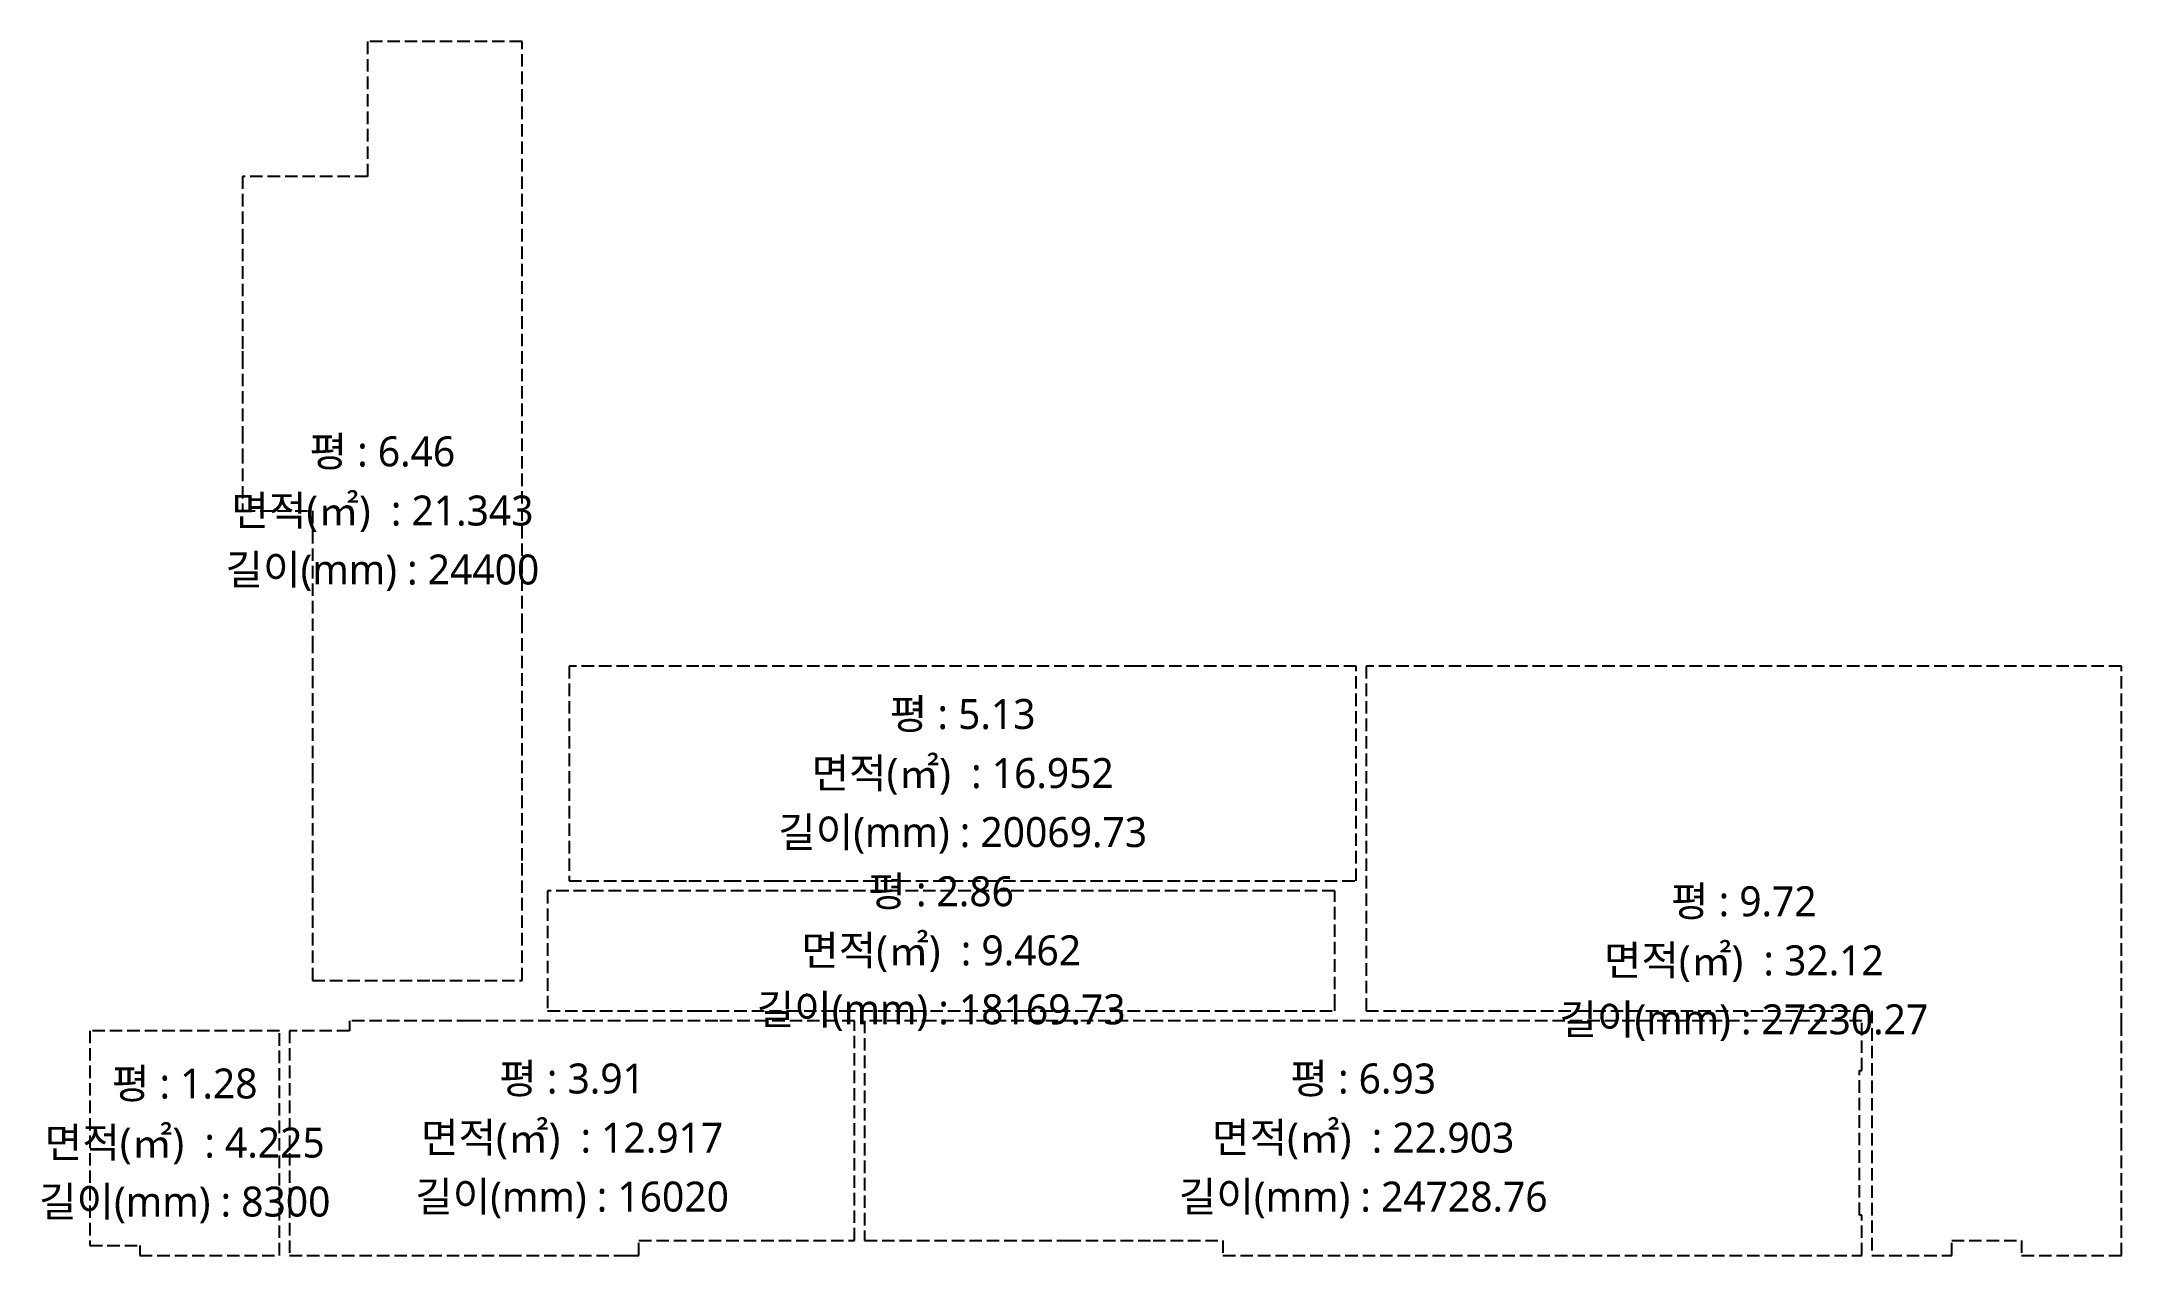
# Model space of a CAD drawing. Header units: metres. Extents: x 11578468 to 47831421, y -58341524 to -14256839.
# Drawn here: x 23967334 to 23988168, y -29112292 to -29100138 of the extents above; entities that cross this region are included whole.
import ezdxf
from ezdxf.enums import TextEntityAlignment as Align

# ---------------------------------------------------------------- set-up
doc = ezdxf.new("R2010")
doc.units = ezdxf.units.M
doc.header["$LTSCALE"] = 50
doc.header["$MEASUREMENT"] = 0
doc.linetypes.add('DASH', pattern=[0.35, 0.25, -0.1])
doc.layers.add('wall', color=3, linetype='CONTINUOUS')
doc.layers.add('에어컨', color=30, linetype='DASH')
doc.styles.add('넥슨고딕', font='malgun.ttf')

msp = doc.modelspace()

# ---------------------------------------------------------------- texts
at = {"layer": 'wall', "color": 7, "ltscale": 10, "style": '넥슨고딕'}
for s, p in [('평 : 6.46', (23970747.7, -29104237.7)), ('평 : 5.13', (23976560, -29106866.7)), ('평 : 2.86', (23976344.6, -29108641.7)), ('평 : 9.72', (23984385, -29108741.7)), ('평 : 3.91', (23972647.6, -29110516.7)), ('평 : 6.93', (23980572.6, -29110516.7)), ('평 : 1.28', (23968767.6, -29110566.7))]:
    msp.add_text(s, height=300, dxfattribs=at).set_placement(p, align=Align.MIDDLE)
at = {"layer": 'wall', "ltscale": 10, "style": '넥슨고딕'}
for s, p in [('면적(㎡)  : 21.343', (23970747.7, -29104837.7)), ('길이(mm) : 24400', (23970747.7, -29105437.7)), ('면적(㎡)  : 16.952', (23976560, -29107466.7)), ('길이(mm) : 20069.73', (23976560, -29108066.7)), ('면적(㎡)  : 9.462', (23976344.6, -29109241.7)), ('면적(㎡)  : 32.12', (23984385, -29109341.7)), ('길이(mm) : 18169.73', (23976344.6, -29109841.7)), ('길이(mm) : 27230.27', (23984385, -29109941.7)), ('면적(㎡)  : 4.225', (23968767.6, -29111166.7)), ('면적(㎡)  : 12.917', (23972647.6, -29111116.7)), ('면적(㎡)  : 22.903', (23980572.6, -29111116.7)), ('길이(mm) : 8300', (23968767.6, -29111766.7)), ('길이(mm) : 16020', (23972647.6, -29111716.7)), ('길이(mm) : 24728.76', (23980572.6, -29111716.7))]:
    msp.add_text(s, height=300, dxfattribs=at).set_placement(p, align=Align.MIDDLE)

# ---------------------------------------------------------------- linework, layer by layer
at = {"layer": '에어컨', "ltscale": 10}
for points in [[(23972147.7, -29100137.7), (23970597.7, -29100137.7), (23970597.7, -29101187.7), (23970597.7, -29101487.7), (23969347.7, -29101487.7), (23969347.7, -29102037.7), (23969347.7, -29103237.7), (23969347.7, -29103287.7), (23969347.7, -29104037.7), (23969347.7, -29104237.7), (23969347.7, -29104837.7), (23970047.7, -29104837.7), (23970047.7, -29105037.7), (23970047.7, -29106137.7), (23970047.7, -29107367.7), (23970047.7, -29107437.7), (23970047.7, -29108537.7), (23970047.7, -29109537.7), (23971247.7, -29109537.7), (23972147.7, -29109537.7), (23972147.7, -29108337.7), (23972147.7, -29105987.7)], [(23980502.4, -29106391.7), (23978302.4, -29106391.7), (23976002.4, -29106391.7), (23973917.6, -29106391.7), (23972617.6, -29106391.7), (23972617.6, -29108541.7), (23973817.6, -29108541.7), (23974217.6, -29108541.7), (23974689.7, -29108541.7), (23978437.6, -29108541.7), (23980502.4, -29108541.7)], [(23988167.6, -29106391.7), (23981829, -29106391.7), (23981729, -29106391.7), (23980602.4, -29106391.7), (23980602.4, -29109841.7), (23983229, -29109841.7), (23985667.6, -29109841.7), (23985667.6, -29112291.7), (23986467.6, -29112291.7), (23986467.6, -29112141.7), (23987167.6, -29112141.7), (23987167.6, -29112291.7), (23988167.6, -29112291.7), (23988167.6, -29111141.7), (23988167.6, -29109991.7), (23988167.6, -29108691.7), (23988167.6, -29107491.7)], [(23980287.1, -29108641.7), (23978222.2, -29108641.7), (23976638.8, -29108641.7), (23972402.2, -29108641.7), (23972402.2, -29109841.7), (23973102.2, -29109841.7), (23973922.2, -29109841.7), (23975362.2, -29109841.7), (23977162.2, -29109841.7), (23980287.1, -29109841.7), (23980287.1, -29109801.7)], [(23969717.6, -29110041.7), (23967817.6, -29110041.7), (23967817.6, -29112191.7), (23968317.6, -29112191.7), (23968317.6, -29112291.7), (23969717.6, -29112291.7)], [(23975477.6, -29109941.7), (23974107.6, -29109941.7), (23973307.6, -29109941.7), (23971617.6, -29109941.7), (23970417.6, -29109941.7), (23970417.6, -29110041.7), (23969817.6, -29110041.7), (23969817.6, -29112291.7), (23972017.6, -29112291.7), (23973197.6, -29112291.7), (23973317.6, -29112291.7), (23973317.6, -29112141.7), (23974017.6, -29112141.7), (23975477.6, -29112141.7)], [(23985543.2, -29110438.8), (23985567.6, -29110438.8), (23985567.6, -29109941.7), (23977347.6, -29109941.7), (23976277.6, -29109941.7), (23975577.6, -29109941.7), (23975577.6, -29112141.7), (23977617.6, -29112141.7), (23978467.6, -29112141.7), (23979167.6, -29112141.7), (23979167.6, -29112291.7), (23981967.6, -29112291.7), (23985567.6, -29112291.7), (23985567.6, -29111888.4), (23985543.2, -29111888.4)]]:
    msp.add_lwpolyline(points, close=True, dxfattribs=at)

msp.set_redraw_order([(e.dxf.handle, doc.entitydb.next_handle()) for e in msp.query("TEXT MTEXT ATTDEF DIMENSION ARC_DIMENSION")])  # texts and dimensions are drawn at this point

doc.saveas('drawing.dxf')
